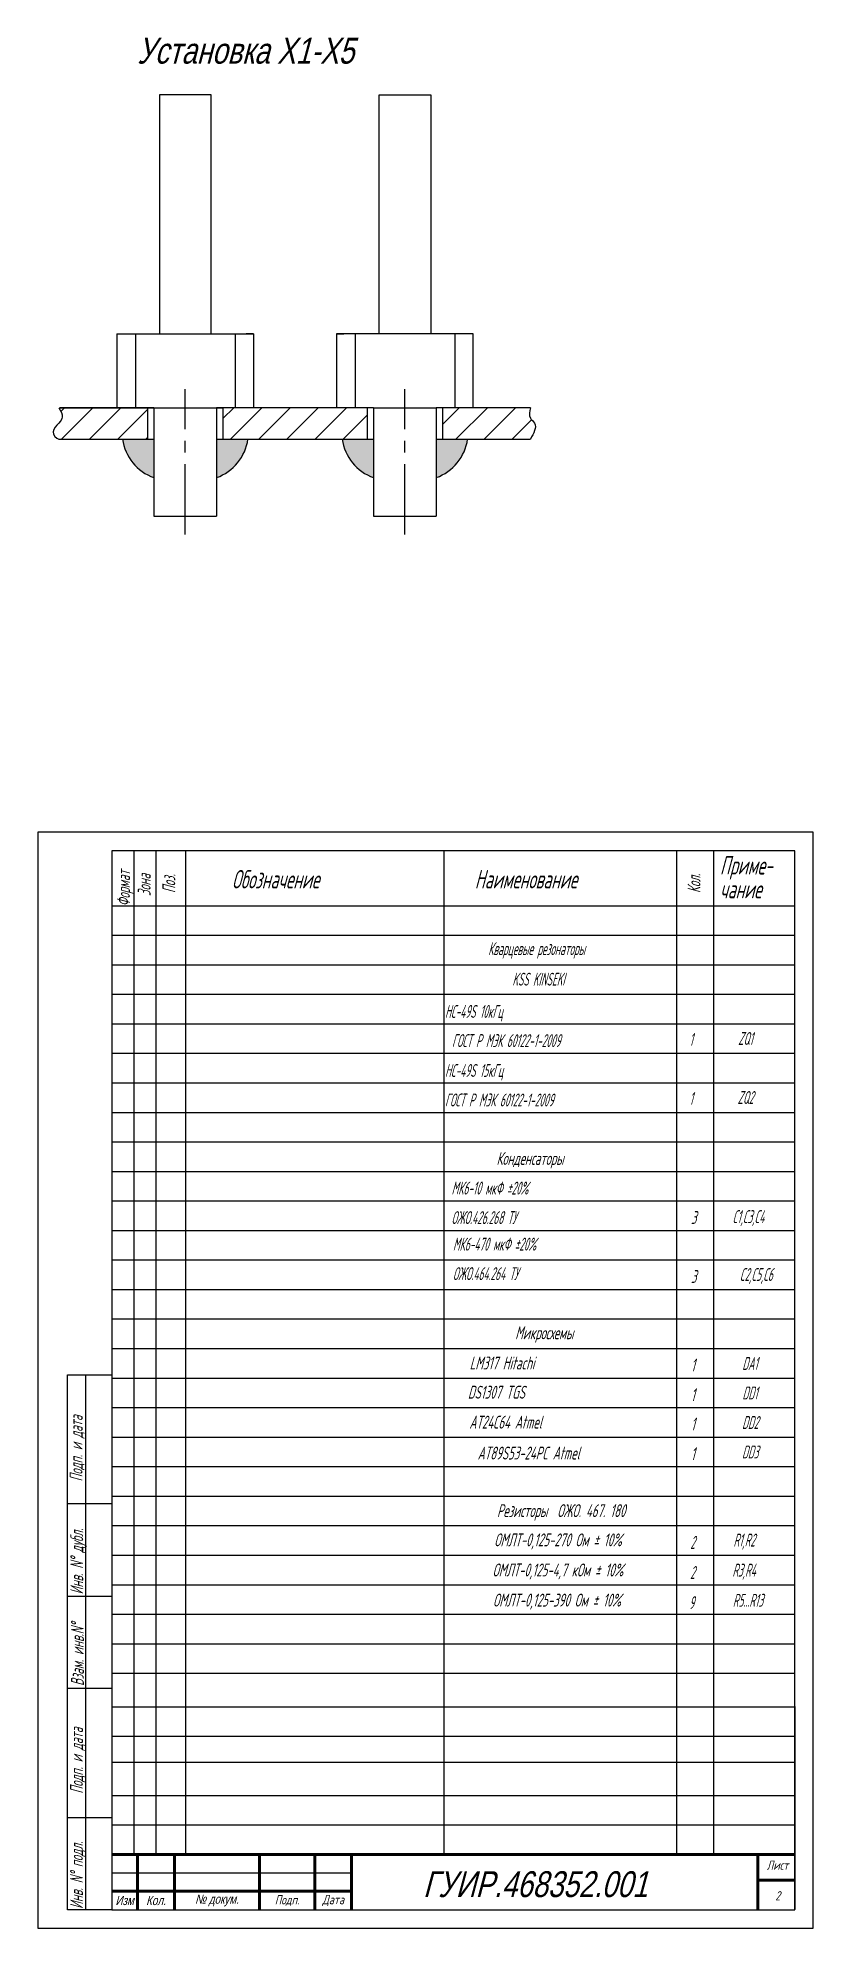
# Model space of a CAD drawing. Header units: millimetres. Extents: x 4478846 to 4492776, y 3796523 to 3799112.
# Drawn here: x 4483627 to 4483837, y 3797671 to 3798183 of the extents above; entities that cross this region are included whole.
import ezdxf
from ezdxf.enums import TextEntityAlignment as Align

# ---------------------------------------------------------------- set-up
doc = ezdxf.new("R2010")
doc.units = ezdxf.units.MM
doc.linetypes.add('осевая2', pattern=[28.575, 19.05, -3.175, 3.175, -3.175])
doc.layers.get('0').update_dxf_attribs({"lineweight": 25})
doc.layers.add('1-оси', color=1, linetype='осевая2')
doc.layers.add('Текст', color=4, linetype='Continuous')
doc.styles.add('35', font='gostw.shx', dxfattribs={"width": 0.65, "oblique": 15, "height": 3.5})
doc.styles.add('5', font='gostw.shx', dxfattribs={"width": 0.75, "oblique": 15, "height": 5})
doc.styles.add('ESKD', font='standarteskd.shx', dxfattribs={"width": 0.8, "oblique": 15})
doc.styles.add('GOSTW', font='GOSTW')
doc.styles.add('стиль1', font='romans.shx', dxfattribs={"width": 0.75, "oblique": 15, "height": 3.5})

msp = doc.modelspace()

# ---------------------------------------------------------------- texts
at = {"lineweight": -2, "oblique": 15, "width": 0.75}
for s, style, p in [('Формат', '35', (4483651.57093, 3797947.44577)), ('Зона', '35', (4483657.17463, 3797950.21846)), ('Поз.', '35', (4483663.85423, 3797951.02469)), ('Кол.', '35', (4483806.09578, 3797951.02469)), ('Подп. и дата', 'GOSTW', (4483638.72941, 3797791.55254)), ('Инв. N%%D дубл.', 'GOSTW', (4483638.90614, 3797760.96166)), ('Взам. инв.N%%D', 'GOSTW', (4483639.08287, 3797736.17093)), ('Подп. и дата', 'GOSTW', (4483638.83922, 3797706.95022)), ('Инв. N%%D подл.', 'GOSTW', (4483638.83922, 3797675.72845))]:
    msp.add_text(s, height=3.5, rotation=90, dxfattribs=dict(at, style=style)).set_placement(p)
for s, height, style, p in [('Обозначение', 5, '5', (4483679.18383, 3797952.27854)), ('Наименование', 5, '5', (4483744.96269, 3797952.27854)), ('Приме-', 5, '5', (4483811.36513, 3797956.04601)), ('чание', 5, '5', (4483811.36513, 3797949.59641)), ('Конденсаторы', 3.5, '35', (4483750.84299, 3797877.35652)), ('3', 3.5, '35', (4483803.50894, 3797861.35652)), ('3', 3.5, '35', (4483803.50894, 3797845.35652)), ('1', 3.5, '35', (4483803.50894, 3797821.35652)), ('1', 3.5, '35', (4483803.50894, 3797813.35652)), ('1', 3.5, '35', (4483803.50894, 3797805.35652)), ('1', 3.5, '35', (4483803.50894, 3797797.35652))]:
    msp.add_text(s, height=height, dxfattribs=dict(at, style=style)).set_placement(p)
at = {"lineweight": -2, "style": '35', "oblique": 15, "width": 0.75}
for s, p in [('Микросхемы', (4483763.78069, 3797830.10576)), ('LM317 Hitachi', (4483752.33314, 3797821.91583)), ('DS1307 TGS', (4483750.81217, 3797814.00528)), ('АТ24С64 Atmel', (4483753.3159, 3797805.89222)), ('АТ89S53-24PC Atmel', (4483759.56275, 3797797.51934)), ('Резисторы  ОЖО. 467. 180', (4483768.34691, 3797781.90931)), ('ОМЛТ-0,125-270 Ом %%P 10%%%', (4483767.50921, 3797773.99254)), ('ОМЛТ-0,125-4,7 кОм %%P 10%%%', (4483767.47253, 3797765.83603)), ('ОМЛТ-0,125-390 Ом %%P 10%%%', (4483767.23411, 3797757.6715))]:
    msp.add_text(s, height=3.5, dxfattribs=at).set_placement(p, align=Align.CENTER)
at = {"char_height": 7, "style": 'ESKD'}
for s, insert, width, attachment_point in [('Установка X1-X5', (4483653.52458, 3798182.79885), 146.7562011, 1), ('ГУИР.468352.001', (4483761.37298, 3797682.39578), 120, 5)]:
    msp.add_mtext(s, dxfattribs=dict(at, insert=insert, width=width, attachment_point=attachment_point))
at = {"lineweight": -2, "char_height": 3.5, "style": '35'}
for s, insert, width, attachment_point in [('Кварцевые резонаторы ', (4483748.58097, 3797937.70791), 111.3341484, 1), (' KSS KINSEKI', (4483753.96456, 3797929.43207), 111.3341484, 1), (' НС-49S 10кГц ', (4483735.71051, 3797920.69852), 110.9088702, 1), ('ГОСТ Р МЭК 60122-1-2009', (4483738.77484, 3797912.78908), 110.9088702, 1), ('1', (4483803.56513, 3797911.40365), 10, 5), ('ZQ1', (4483818.27648, 3797911.62587), 20, 5), (' НС-49S 15кГц ', (4483735.71051, 3797904.69852), 110.9088702, 1), (' ГОСТ Р МЭК 60122-1-2009', (4483735.71051, 3797896.69852), 110.9088702, 1), ('1', (4483803.56513, 3797895.40365), 10, 5), ('ZQ2', (4483818.27648, 3797895.62587), 20, 5), ('C1,С3,С4', (4483819.04985, 3797862.92489), 20, 5), ('C2,С5,С6', (4483821.18622, 3797847.24613), 20, 5), ('DA1', (4483819.48467, 3797823.55378), 20, 5), ('DD1', (4483819.48467, 3797815.55378), 20, 5), ('DD2', (4483819.56027, 3797807.55378), 20, 5), ('DD3', (4483819.56027, 3797799.55378), 20, 5), ('R1,R2', (4483817.92725, 3797775.28203), 20, 5), ('2', (4483803.95422, 3797775.05758), 10, 5), ('2', (4483803.91753, 3797766.90107), 10, 5), ('R3,R4', (4483817.89057, 3797767.12552), 20, 5), ('9', (4483803.67912, 3797758.73654), 10, 5), ('R5...R13', (4483818.94177, 3797759.3678), 20, 5)]:
    msp.add_mtext(s, dxfattribs=dict(at, insert=insert, width=width, attachment_point=attachment_point))
at = {"lineweight": -2, "char_height": 3.5, "attachment_point": 1, "style": '35'}
for s, width, insert in [('МК6-10 мкФ %%P20%', 74.0476611, (4483738.66067, 3797872.82601)), ('ОЖО.426.268 ТУ', 74.0476611, (4483738.66067, 3797864.82601)), ('МК6-470 мкФ %%P20% ', 77.1767396, (4483739.03262, 3797857.63461)), ('ОЖО.464.264 ТУ', 77.1767396, (4483739.03262, 3797849.63461))]:
    msp.add_mtext_dynamic_manual_height_columns(s, width=width, gutter_width=50, heights=[0], dxfattribs=dict(at, insert=insert))
at = {"layer": 'Текст', "color": 7, "char_height": 2.5, "attachment_point": 5}
for s, insert, width, style in [('Лист', (4483826.95335, 3797687.59365), 15, 'стиль1'), ('2', (4483827.02508, 3797679.30415), 20, 'стиль1'), ('Изм', (4483650.11938, 3797678.01058), 7, 'ESKD'), ('Кол.', (4483658.61938, 3797678.01058), 10, 'ESKD'), ('{\\fArial|b0|i0|c204|p34;№} докум.', (4483675.11938, 3797678.01058), 23, 'ESKD'), ('Подп.', (4483694.11938, 3797678.01058), 15, 'стиль1'), ('Дата', (4483706.61938, 3797678.01058), 10, 'стиль1')]:
    msp.add_mtext(s, dxfattribs=dict(at, insert=insert, width=width, style=style))

# ---------------------------------------------------------------- hatches: boundary and pattern name
h = msp.add_hatch()
h.set_pattern_fill('ANSI31', color=256, scale=1.7)
h.set_pattern_definition([(45, (-3133627.7, -2658097.922), (-3.8166088515, 3.8166088515), [])])
edge = h.paths.add_edge_path()
edge.add_spline(control_points=[(4483632.53362, 3798082.54443), (4483633.02418, 3798081.68945), (4483633.85092, 3798080.24855), (4483632.42827, 3798078.03974), (4483630.16589, 3798076.40168), (4483631.69686, 3798074.09891), (4483632.53362, 3798074.04443)], knot_values=[0, 0, 0, 0, 2.681608736, 4.519318365, 7.352723694, 9.881178023, 9.881178024, 9.881178024, 9.881178024], degree=3, periodic=0)
edge.add_line((4483632.53362, 3798074.04443), (4483656.33362, 3798074.04443))
edge.add_line((4483656.33362, 3798074.04443), (4483656.33362, 3798082.54443))
edge.add_line((4483656.33362, 3798082.54443), (4483632.53362, 3798082.54443))
h.paths.add_polyline_path([(4483715.83362, 3798074.04443), (4483715.83362, 3798082.54443), (4483676.73362, 3798082.54443), (4483676.73362, 3798074.04443)])
edge = h.paths.add_edge_path()
edge.add_spline(control_points=[(4483760.03362, 3798074.04443), (4483760.93388, 3798075.61233), (4483762.18609, 3798077.79318), (4483759.45823, 3798079.90698), (4483759.81421, 3798081.53872), (4483760.03362, 3798082.54443)], knot_values=[0, 0, 0, 0, 4.462395124, 6.206908851, 9.009433089, 9.009433089, 9.009433089, 9.009433089], degree=3, periodic=0)
edge.add_line((4483760.03362, 3798082.54443), (4483736.23362, 3798082.54443))
edge.add_line((4483736.23362, 3798082.54443), (4483736.23362, 3798074.04443))
edge.add_line((4483736.23362, 3798074.04443), (4483760.03362, 3798074.04443))
h = msp.add_hatch(color=256)
h.dxf.hatch_style = 1
h.paths.add_polyline_path([(4483658.03362, 3798074.04443), (4483649.53362, 3798074.04443, 0.279090465), (4483658.03362, 3798063.61697)])
h.paths.add_polyline_path([(4483683.53362, 3798074.04443), (4483675.03362, 3798074.04443), (4483675.03362, 3798063.61697, 0.279090465)])
h.paths.add_polyline_path([(4483717.53362, 3798063.61697), (4483717.53362, 3798074.04443), (4483709.03362, 3798074.04443, 0.279090465)])
h.paths.add_polyline_path([(4483743.03362, 3798074.04443), (4483734.53362, 3798074.04443), (4483734.53362, 3798063.61697, 0.279090465)])

# ---------------------------------------------------------------- linework, layer by layer
for p, q in [((4483673.53362, 3798167.3728), (4483659.53362, 3798167.3728)), ((4483659.53362, 3798167.3728), (4483659.53362, 3798102.54443)), ((4483673.53362, 3798102.54443), (4483673.53362, 3798167.3728)), ((4483719.03362, 3798102.54443), (4483719.03362, 3798167.3728)), ((4483719.03362, 3798167.3728), (4483733.03362, 3798167.3728)), ((4483733.03362, 3798167.3728), (4483733.03362, 3798102.54443)), ((4483648.03362, 3798102.54443), (4483685.03362, 3798102.54443)), ((4483648.03362, 3798102.54443), (4483648.03362, 3798082.54443)), ((4483653.03362, 3798102.54443), (4483653.03362, 3798082.54443)), ((4483666.53362, 3798102.54443), (4483676.53362, 3798102.54443)), ((4483680.03362, 3798102.54443), (4483680.03362, 3798082.54443)), ((4483685.03362, 3798102.54443), (4483683.03362, 3798102.54443)), ((4483685.03362, 3798102.54443), (4483685.03362, 3798082.54443)), ((4483744.53362, 3798102.54443), (4483707.53362, 3798102.54443)), ((4483707.53362, 3798102.54443), (4483707.53362, 3798082.54443)), ((4483707.53362, 3798102.54443), (4483709.53362, 3798102.54443)), ((4483712.53362, 3798102.54443), (4483712.53362, 3798082.54443)), ((4483726.03362, 3798102.54443), (4483716.03362, 3798102.54443)), ((4483739.53362, 3798102.54443), (4483739.53362, 3798082.54443)), ((4483744.53362, 3798102.54443), (4483742.53362, 3798102.54443)), ((4483744.53362, 3798092.54443), (4483744.53362, 3798102.54443)), ((4483744.53362, 3798082.54443), (4483744.53362, 3798092.54443)), ((4483658.03362, 3798082.54443), (4483632.53362, 3798082.54443)), ((4483632.53362, 3798082.54443), (4483658.03362, 3798082.54443)), ((4483653.03362, 3798082.54443), (4483648.03362, 3798082.54443)), ((4483658.03362, 3798082.54443), (4483653.03362, 3798082.54443)), ((4483658.03362, 3798082.54443), (4483656.33362, 3798082.54443)), ((4483656.33362, 3798082.54443), (4483656.33362, 3798074.04443)), ((4483658.03362, 3798082.54443), (4483658.03362, 3798074.04443)), ((4483658.03362, 3798082.54443), (4483675.03362, 3798082.54443)), ((4483717.53362, 3798082.54443), (4483675.03362, 3798082.54443)), ((4483675.03362, 3798082.54443), (4483675.03362, 3798074.04443)), ((4483675.03362, 3798082.54443), (4483676.73362, 3798082.54443)), ((4483676.73362, 3798082.54443), (4483676.73362, 3798074.04443)), ((4483715.83362, 3798082.54443), (4483715.83362, 3798074.04443)), ((4483717.53362, 3798082.54443), (4483717.53362, 3798074.04443)), ((4483717.53362, 3798082.54443), (4483734.53362, 3798082.54443)), ((4483760.03362, 3798082.54443), (4483734.53362, 3798082.54443)), ((4483734.53362, 3798082.54443), (4483734.53362, 3798074.04443)), ((4483736.23362, 3798082.54443), (4483736.23362, 3798074.04443)), ((4483632.53362, 3798074.04443), (4483658.03362, 3798074.04443)), ((4483658.03362, 3798074.04443), (4483658.03362, 3798053.18951)), ((4483658.03362, 3798074.04443), (4483658.03362, 3798065.54443)), ((4483675.03362, 3798074.04443), (4483717.53362, 3798074.04443)), ((4483675.03362, 3798074.04443), (4483675.03362, 3798053.18951)), ((4483717.53362, 3798074.04443), (4483717.53362, 3798053.18951)), ((4483734.53362, 3798074.04443), (4483760.03362, 3798074.04443)), ((4483734.53362, 3798074.04443), (4483734.53362, 3798053.18951)), ((4483658.03362, 3798065.54443), (4483658.03362, 3798065.54443)), ((4483658.03362, 3798053.18951), (4483675.03362, 3798053.18951)), ((4483717.53362, 3798053.18951), (4483734.53362, 3798053.18951))]:
    msp.add_line(p, q)
at = {"lineweight": -2}
for p, q in [((4483626.61938, 3797967.51058), (4483626.61938, 3797670.51058)), ((4483836.61938, 3797670.51058), (4483836.61938, 3797967.51058)), ((4483831.61938, 3797939.51058), (4483646.61938, 3797939.51058)), ((4483831.61938, 3797931.51058), (4483646.61938, 3797931.51058)), ((4483831.61938, 3797923.51058), (4483646.61938, 3797923.51058)), ((4483831.61938, 3797915.51058), (4483646.61938, 3797915.51058)), ((4483831.61938, 3797907.51058), (4483646.61938, 3797907.51058)), ((4483831.61938, 3797899.51058), (4483646.61938, 3797899.51058)), ((4483831.61938, 3797891.51058), (4483646.61938, 3797891.51058)), ((4483831.61938, 3797883.51058), (4483646.61938, 3797883.51058)), ((4483831.61938, 3797875.51058), (4483646.61938, 3797875.51058)), ((4483831.61938, 3797867.51058), (4483646.61938, 3797867.51058)), ((4483831.61938, 3797859.51058), (4483646.61938, 3797859.51058)), ((4483831.61938, 3797851.51058), (4483646.61938, 3797851.51058)), ((4483831.61938, 3797843.51058), (4483646.61938, 3797843.51058)), ((4483831.61938, 3797835.51058), (4483646.61938, 3797835.51058)), ((4483831.61938, 3797827.51058), (4483646.61938, 3797827.51058)), ((4483646.61938, 3797730.51058), (4483831.61938, 3797730.51058)), ((4483646.61938, 3797722.51058), (4483831.61938, 3797722.51058)), ((4483646.61938, 3797706.51058), (4483831.61938, 3797706.51058)), ((4483646.61938, 3797698.51058), (4483831.61938, 3797698.51058))]:
    msp.add_line(p, q, dxfattribs=at)
at = {"color": 7, "linetype": 'Continuous', "lineweight": 60}
for p, q in [((4483831.61938, 3797690.51058), (4483646.61938, 3797690.51058)), ((4483653.61938, 3797690.51058), (4483653.61938, 3797675.51058)), ((4483663.61938, 3797675.51058), (4483663.61938, 3797690.51058)), ((4483686.61938, 3797690.51058), (4483686.61938, 3797675.51058)), ((4483701.61938, 3797675.51058), (4483701.61938, 3797690.51058)), ((4483711.61938, 3797690.51058), (4483711.61938, 3797675.51058)), ((4483821.61938, 3797675.51058), (4483821.61938, 3797690.51058)), ((4483646.61938, 3797680.51058), (4483711.61938, 3797680.51058)), ((4483831.61938, 3797683.51058), (4483821.61938, 3797683.51058))]:
    msp.add_line(p, q, dxfattribs=at)
at = {"color": 7, "linetype": 'Continuous', "lineweight": -3}
msp.add_line((4483646.61938, 3797685.51058), (4483711.61938, 3797685.51058), dxfattribs=at)
at = {"color": 7, "linetype": 'Continuous'}
msp.add_line((4483646.61938, 3797680.51058), (4483711.61938, 3797680.51058), dxfattribs=at)
for centre, start, end in [((4483662.39664, 3798075.85165), 187.9975656, 250.3732102), ((4483670.6706, 3798075.85165), 289.6267898, 352.0024344), ((4483721.89664, 3798075.85165), 187.9975656, 250.3732102), ((4483730.1706, 3798075.85165), 289.6267898, 352.0024344)]:
    msp.add_arc(centre, 12.98936, start, end)
for points in [[(4483632.33327, 3798082.54443), (4483633.206, 3798080.00881), (4483632.33327, 3798078.39155), (4483630.76774, 3798076.02992), (4483632.33327, 3798074.04443), (4483632.53362, 3798074.04443)], [(4483760.03362, 3798082.54443), (4483760.03362, 3798079.7419), (4483761.1158, 3798078.37361), (4483760.03362, 3798074.04443)]]:
    msp.add_spline(points, degree=3)
at = {"layer": '1-оси'}
for p, q in [((4483666.53362, 3798048.18951), (4483666.53362, 3798087.54443)), ((4483726.03362, 3798048.18951), (4483726.03362, 3798087.54443))]:
    msp.add_line(p, q, dxfattribs=at)
at = {"layer": 'Текст', "lineweight": -2}
for p, q in [((4483836.61938, 3797967.51058), (4483626.61938, 3797967.51058)), ((4483831.61938, 3797962.51058), (4483646.61938, 3797962.51058)), ((4483646.61938, 3797962.51058), (4483646.61938, 3797675.51058)), ((4483652.61938, 3797962.51058), (4483652.61938, 3797690.51058)), ((4483658.61938, 3797962.51058), (4483658.61938, 3797690.51058)), ((4483666.61938, 3797962.51058), (4483666.61938, 3797690.51058)), ((4483736.61938, 3797962.51058), (4483736.61938, 3797690.51058)), ((4483799.61938, 3797962.51058), (4483799.61938, 3797690.51058)), ((4483809.61938, 3797962.51058), (4483809.61938, 3797690.51058)), ((4483831.61938, 3797675.51058), (4483831.61938, 3797962.51058)), ((4483831.61938, 3797947.51058), (4483646.61938, 3797947.51058)), ((4483831.61938, 3797819.51058), (4483646.61938, 3797819.51058)), ((4483831.61938, 3797811.51058), (4483646.61938, 3797811.51058)), ((4483831.61938, 3797803.51058), (4483646.61938, 3797803.51058)), ((4483831.61938, 3797795.51058), (4483646.61938, 3797795.51058)), ((4483831.61938, 3797787.51058), (4483646.61938, 3797787.51058)), ((4483831.61938, 3797779.51058), (4483646.61938, 3797779.51058)), ((4483831.61938, 3797771.51058), (4483646.61938, 3797771.51058)), ((4483831.61938, 3797763.51058), (4483646.61938, 3797763.51058)), ((4483831.61938, 3797755.51058), (4483646.61938, 3797755.51058)), ((4483831.61938, 3797747.51058), (4483646.61938, 3797747.51058)), ((4483831.61938, 3797739.51058), (4483646.61938, 3797739.51058)), ((4483831.66893, 3797730.59295), (4483831.66893, 3797675.59295)), ((4483646.61938, 3797715.51058), (4483831.61938, 3797715.51058)), ((4483646.61938, 3797675.51058), (4483831.61938, 3797675.51058)), ((4483626.61938, 3797670.51058), (4483836.61938, 3797670.51058))]:
    msp.add_line(p, q, dxfattribs=at)
for points in [[(4483646.61938, 3797675.51058), (4483634.61938, 3797675.51058), (4483634.61938, 3797820.51058), (4483646.61938, 3797820.51058)], [(4483639.61938, 3797675.51058), (4483639.61938, 3797820.51058)], [(4483646.61938, 3797785.51058), (4483634.61938, 3797785.51058)], [(4483634.61938, 3797760.51058), (4483646.61938, 3797760.51058)], [(4483646.61938, 3797735.51058), (4483634.61938, 3797735.51058)], [(4483634.61938, 3797700.51058), (4483646.61938, 3797700.51058)]]:
    msp.add_lwpolyline(points, dxfattribs=at)

msp.set_redraw_order([(e.dxf.handle, doc.entitydb.next_handle()) for e in msp.query("TEXT MTEXT ATTDEF DIMENSION ARC_DIMENSION")])  # texts and dimensions are drawn at this point

doc.saveas('drawing.dxf')
